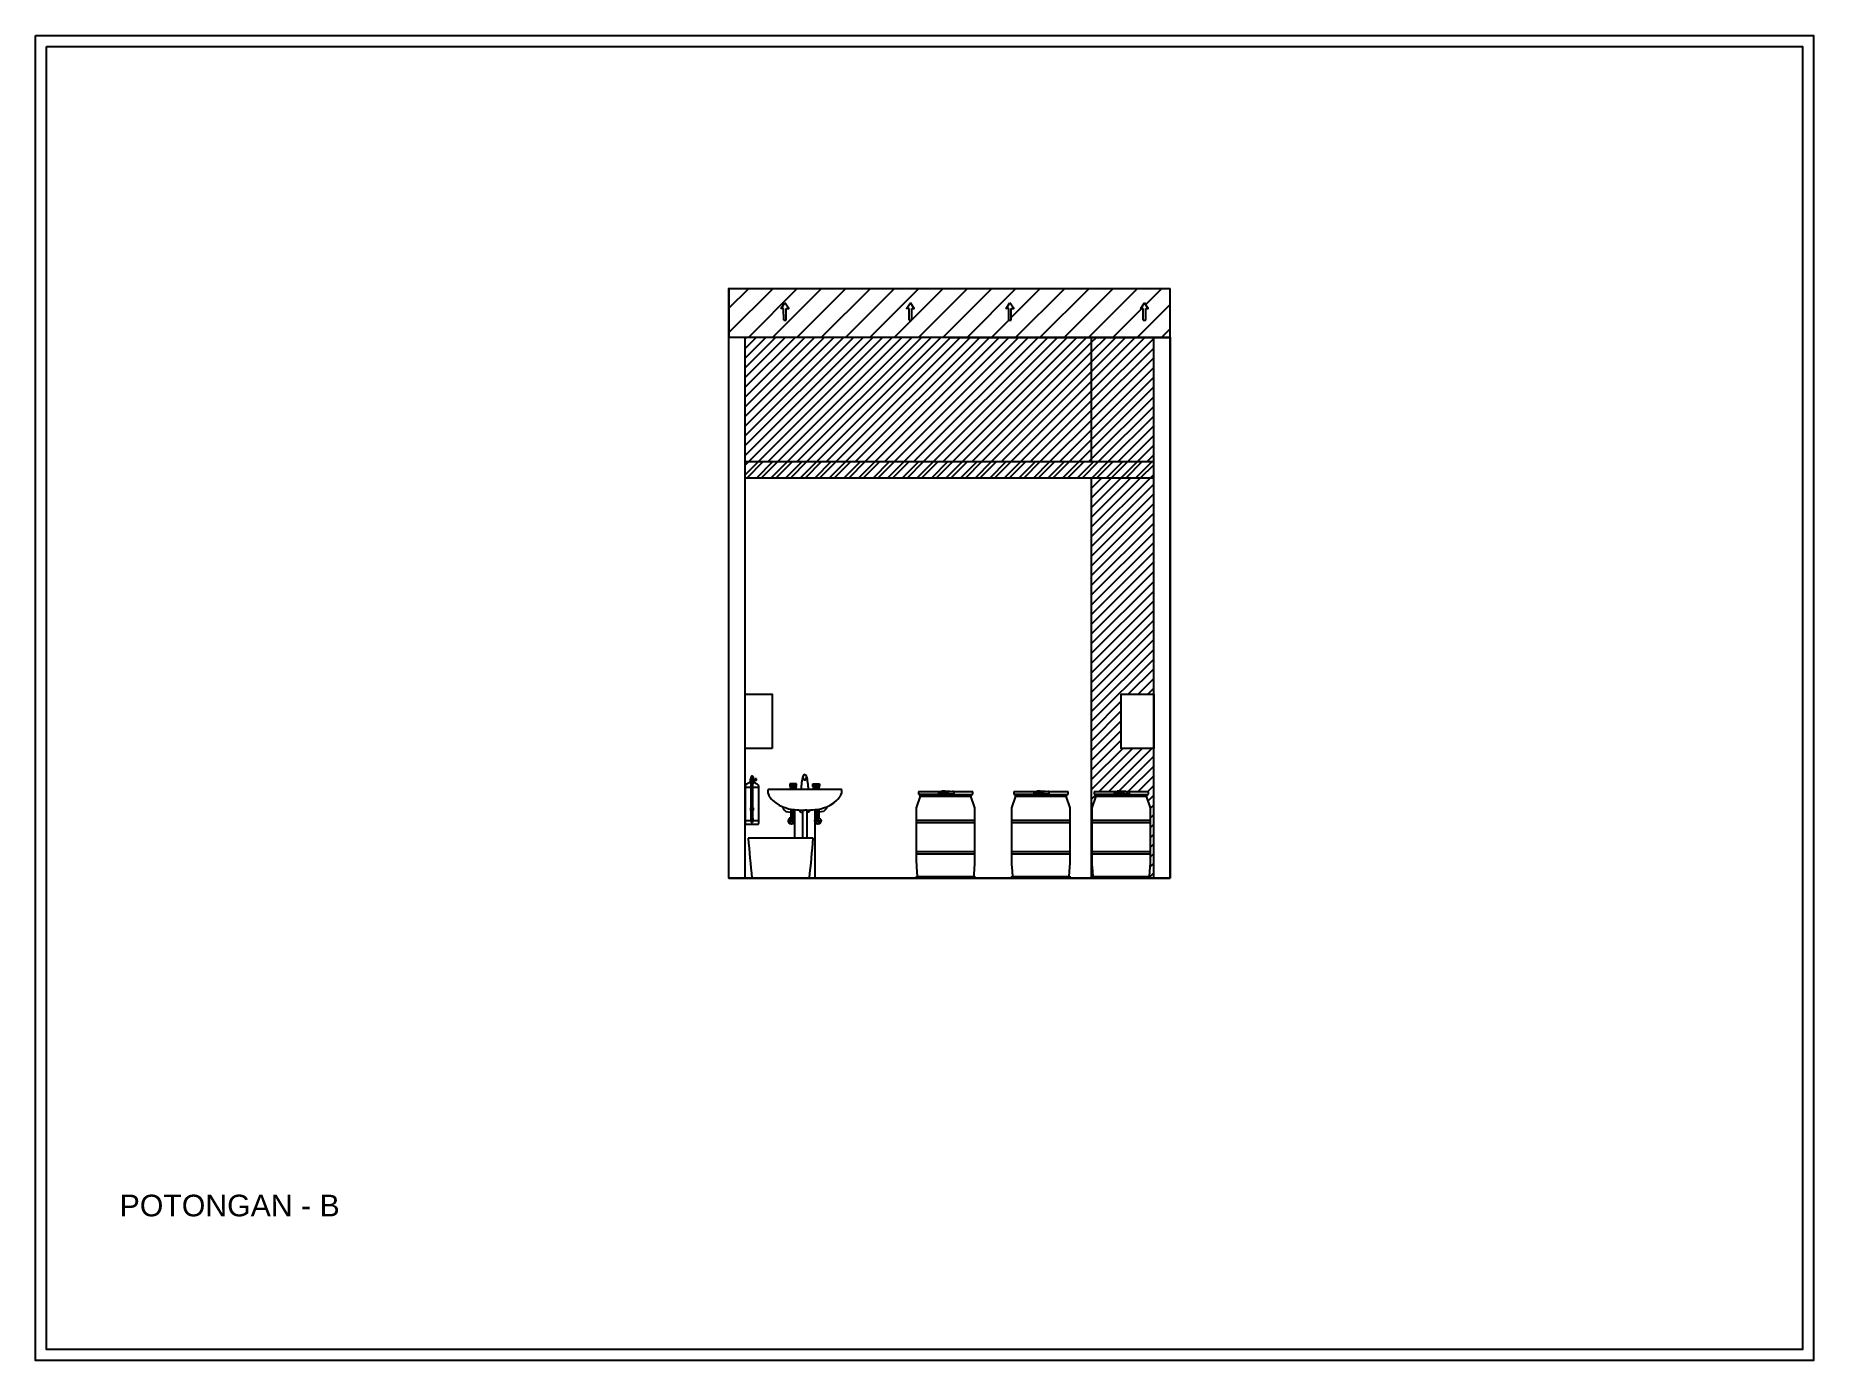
# Model space of a CAD drawing. Header units: millimetres. Extents: x -152054 to 94068, y -14280 to 91468.
# Drawn here: x -57465 to -41039, y 56711 to 68952 of the extents above; entities that cross this region are included whole.
import ezdxf

# ---------------------------------------------------------------- set-up
doc = ezdxf.new("R2010")
doc.units = ezdxf.units.MM
doc.layers.add('Edges', color=7, linetype='Continuous')
doc.styles.get("Standard").update_dxf_attribs({"font": 'arial.ttf'})
pattern_1 = [(45, (10333.21, 35344.997), (-44.90128, 44.90128), [])]

msp = doc.modelspace()

# ---------------------------------------------------------------- texts
at = {"insert": (-56688, 58242.1), "char_height": 200, "attachment_point": 1}
msp.add_mtext_dynamic_manual_height_columns('{\\C3;POTONGAN - B}', width=2647.309, gutter_width=17.5, heights=[0], dxfattribs=at)

# ---------------------------------------------------------------- blocks, each defined once
blk = doc.blocks.new('A$C13BE08D9')
for p, q in [((0.267, 0.872), (0.205, 0.872)), ((0.205, 0.872), (0.205, 0.847)), ((0.205, 0.847), (0.267, 0.847)), ((0.228, 0.833), (0.205, 0.847)), ((0.217, 0.84), (0.205, 0.821)), ((0.208, 0.847), (0.208, 0.872)), ((0.211, 0.847), (0.211, 0.872)), ((0.217, 0.847), (0.217, 0.872)), ((0.225, 0.847), (0.225, 0.872)), ((0.236, 0.833), (0.228, 0.833)), ((0.228, 0.833), (0.228, 0.82)), ((0.23, 0.847), (0.23, 0.872)), ((0.244, 0.833), (0.236, 0.833)), ((0.242, 0.847), (0.242, 0.872)), ((0.267, 0.847), (0.244, 0.833)), ((0.244, 0.833), (0.244, 0.82)), ((0.248, 0.847), (0.248, 0.872)), ((0.256, 0.847), (0.256, 0.872)), ((0.256, 0.84), (0.267, 0.821)), ((0.262, 0.847), (0.262, 0.872)), ((0.265, 0.847), (0.265, 0.872)), ((0.267, 0.847), (0.267, 0.872)), ((0.333, 0.913), (0.352, 0.913)), ((0.335, 0.913), (0.35, 0.913)), ((0.335, 0.908), (0.335, 0.913)), ((0.35, 0.908), (0.335, 0.908)), ((0.35, 0.913), (0.35, 0.908)), ((0.417, 0.872), (0.479, 0.872)), ((0.417, 0.847), (0.417, 0.872)), ((0.479, 0.847), (0.417, 0.847)), ((0.44, 0.833), (0.417, 0.847)), ((0.429, 0.84), (0.417, 0.821)), ((0.42, 0.847), (0.42, 0.872)), ((0.423, 0.847), (0.423, 0.872)), ((0.428, 0.847), (0.428, 0.872)), ((0.437, 0.847), (0.437, 0.872)), ((0.448, 0.833), (0.44, 0.833)), ((0.44, 0.833), (0.44, 0.821)), ((0.442, 0.847), (0.442, 0.872)), ((0.456, 0.833), (0.448, 0.833)), ((0.454, 0.847), (0.454, 0.872)), ((0.479, 0.847), (0.456, 0.833)), ((0.456, 0.833), (0.456, 0.821)), ((0.459, 0.847), (0.459, 0.872)), ((0.468, 0.847), (0.468, 0.872)), ((0.468, 0.84), (0.479, 0.821)), ((0.473, 0.847), (0.473, 0.872)), ((0.476, 0.847), (0.476, 0.872)), ((0.479, 0.872), (0.479, 0.847)), ((0.004, 0.82), (0, 0.817)), ((0, 0.817), (0, 0.805)), ((0, 0.805), (0.001, 0.789)), ((0.001, 0.789), (0.006, 0.775)), ((0.342, 0.82), (0.004, 0.82)), ((0.006, 0.775), (0.013, 0.757)), ((0.013, 0.757), (0.024, 0.745)), ((0.024, 0.745), (0.036, 0.731)), ((0.036, 0.731), (0.048, 0.72)), ((0.048, 0.72), (0.075, 0.697)), ((0.075, 0.697), (0.107, 0.676)), ((0.107, 0.676), (0.139, 0.66)), ((0.139, 0.66), (0.17, 0.65)), ((0.139, 0.66), (0.143, 0.644)), ((0.68, 0.82), (0.342, 0.82)), ((0.515, 0.65), (0.545, 0.66)), ((0.545, 0.66), (0.542, 0.644)), ((0.545, 0.66), (0.578, 0.676)), ((0.578, 0.676), (0.61, 0.697)), ((0.61, 0.697), (0.636, 0.72)), ((0.636, 0.72), (0.648, 0.731)), ((0.648, 0.731), (0.66, 0.745)), ((0.66, 0.745), (0.671, 0.757)), ((0.671, 0.757), (0.678, 0.775)), ((0.678, 0.775), (0.684, 0.789)), ((0.684, 0.817), (0.68, 0.82)), ((0.684, 0.805), (0.684, 0.817)), ((0.684, 0.789), (0.684, 0.805)), ((0.143, 0.644), (0.152, 0.632)), ((0.152, 0.632), (0.169, 0.618)), ((0.169, 0.618), (0.213, 0.61)), ((0.17, 0.65), (0.193, 0.643)), ((0.193, 0.643), (0.213, 0.64)), ((0.211, 0.53), (0.193, 0.521)), ((0.215, 0.522), (0.2, 0.51)), ((0.209, 0.556), (0.209, 0.565)), ((0.209, 0.565), (0.234, 0.565)), ((0.213, 0.64), (0.23, 0.637)), ((0.213, 0.64), (0.213, 0.565)), ((0.218, 0.538), (0.216, 0.556)), ((0.22, 0.53), (0.22, 0.53)), ((0.22, 0.53), (0.22, 0.53)), ((0.225, 0.523), (0.241, 0.512)), ((0.227, 0.535), (0.23, 0.556)), ((0.228, 0.529), (0.248, 0.529)), ((0.23, 0.637), (0.248, 0.635)), ((0.23, 0.637), (0.23, 0.565)), ((0.234, 0.565), (0.234, 0.555)), ((0.248, 0.635), (0.268, 0.632)), ((0.248, 0.635), (0.248, 0.37)), ((0.268, 0.632), (0.287, 0.632)), ((0.287, 0.632), (0.321, 0.63)), ((0.287, 0.632), (0.305, 0.61)), ((0.305, 0.61), (0.321, 0.61)), ((0.321, 0.63), (0.321, 0.37)), ((0.321, 0.63), (0.342, 0.63)), ((0.363, 0.63), (0.342, 0.63)), ((0.363, 0.63), (0.397, 0.632)), ((0.363, 0.63), (0.363, 0.37)), ((0.379, 0.61), (0.363, 0.61)), ((0.397, 0.632), (0.379, 0.61)), ((0.397, 0.632), (0.416, 0.632)), ((0.416, 0.632), (0.436, 0.635)), ((0.436, 0.635), (0.455, 0.637)), ((0.436, 0.635), (0.436, 0)), ((0.456, 0.53), (0.437, 0.531)), ((0.46, 0.523), (0.443, 0.513)), ((0.476, 0.565), (0.451, 0.565)), ((0.451, 0.565), (0.451, 0.555)), ((0.455, 0.637), (0.471, 0.64)), ((0.455, 0.637), (0.455, 0.565)), ((0.457, 0.533), (0.455, 0.556)), ((0.465, 0.53), (0.464, 0.53)), ((0.464, 0.53), (0.464, 0.53)), ((0.466, 0.538), (0.468, 0.558)), ((0.469, 0.522), (0.486, 0.513)), ((0.471, 0.64), (0.492, 0.643)), ((0.471, 0.64), (0.471, 0.565)), ((0.516, 0.618), (0.471, 0.61)), ((0.472, 0.531), (0.492, 0.528)), ((0.476, 0.556), (0.476, 0.565)), ((0.492, 0.643), (0.515, 0.65)), ((0.532, 0.632), (0.516, 0.618)), ((0.542, 0.644), (0.532, 0.632)), ((0.248, 0), (0.436, 0))]:
    blk.add_line(p, q)
for centre, radius in [((0.22, 0.53), 0.0286), ((0.22, 0.529), 0.00862), ((0.464, 0.53), 0.0286), ((0.464, 0.529), 0.00862)]:
    blk.add_circle(centre, radius)
for centre, radius, start, end in [((1.036, 0.779), 0.73, 166.8545, 176.779), ((0.343, 0.941), 0.017, 12.1664, 167.8336), ((0.343, 0.941), 0.017, 167.8336, 190.5869), ((0.48, 0.969), 0.157, 191.26, 200.9757), ((0.205, 0.969), 0.157, 339.0243, 348.74), ((0.343, 0.941), 0.017, 349.4131, 12.1664), ((-0.351, 0.779), 0.73, 3.221, 13.1455)]:
    blk.add_arc(centre, radius, start, end)
blk = doc.blocks.new('Fire Extinguisher_back_dwgmodels.com')
at = {"color": 0}
for p, q in [((-8, 326), (-60, 326)), ((-8, 384), (-16, 384)), ((-16, 384), (-16, 368)), ((-8, 387), (-15, 387)), ((-8, 386), (-15, 386)), ((-15, 386), (-15, 384)), ((-14, 387), (-14, 403)), ((-14, 403), (14, 403)), ((-10, 408), (-11, 408)), ((-10, 408), (-11, 408)), ((-10, 421), (-10, 403)), ((10, 419), (-10, 419)), ((-8, 144), (-8, 395)), ((4, 426), (-4, 426)), ((8, 144), (8, 395)), ((15, 387), (8, 387)), ((15, 386), (8, 386)), ((16, 384), (8, 384)), ((60, 326), (8, 326)), ((10, 421), (10, 403)), ((10, 408), (10, 408)), ((10, 408), (10, 408)), ((10, 408), (10, 408)), ((11, 403), (11, 422)), ((12, 403), (12, 422)), ((14, 387), (14, 403)), ((14, 401), (29, 401)), ((14, 389), (29, 389)), ((15, 386), (15, 384)), ((16, 384), (16, 368)), ((39, 403), (29, 403)), ((29, 387), (29, 403)), ((39, 387), (29, 387)), ((37, 403), (37, 387)), ((39, 387), (39, 403)), ((-9, 30), (-60, 30)), ((-10, 50), (-10, 50)), ((-8, 50), (-8, 124)), ((-7, 124), (-7, 144)), ((-7, 27), (-7, 28)), ((-7, 27), (7, 27)), ((-6, 27), (-6, 16)), ((-6, 18), (6, 18)), ((6, 16), (-6, 16)), ((-4, 124), (-4, 144)), ((4, 124), (4, 144)), ((6, 27), (6, 16)), ((7, 124), (7, 144)), ((7, 27), (7, 28)), ((8, 50), (8, 124)), ((60, 30), (9, 30)), ((10, 50), (10, 50))]:
    blk.add_line(p, q, dxfattribs=at)
for points in [[(-16, 368, 0.097205), (-47, 355, 0.239427), (-60, 336), (-60, 6, 0.414214), (-54, 0), (54, 0, 0.414214), (60, 6), (60, 336, 0.239427), (47, 355, 0.097205), (16, 368)], [(-4, 144), (-10, 144, 0.414214), (-12, 142), (-12, 126, 0.414214), (-10, 124), (-4, 124)], [(7, 28, 0.414214), (10, 31), (10, 50), (-10, 50), (-10, 31, 0.414214), (-7, 28)], [(4, 144), (10, 144, -0.414214), (12, 142), (12, 126, -0.414214), (10, 124), (4, 124)]]:
    blk.add_lwpolyline(points, format="xyb", dxfattribs=at)
blk.add_lwpolyline([(-7, 28), (7, 28)], dxfattribs=at)
for centre, radius, start, end in [((-15, 386), 0.8, 90, 270), ((-11, 408), 0.177, 103.9584, 256.0416), ((-5, 420), 5.26, 84.5072, 167.7613), ((0, 395), 8, 0, 180), ((5, 420), 5.26, 12.2387, 95.4928), ((11, 408), 0.907, 130.2976, 160.7774), ((11, 408), 1.25, 117.9629, 156.6982), ((10, 408), 0.107, 12.2941, 92.9308), ((10, 408), 0.229, 7.2272, 76.9737), ((11, 408), 1.25, 191.8101, 242.0371), ((11, 408), 0.907, 180, 229.7024), ((11, 422), 0.447, 26.5651, 153.4349), ((11, 408), 0.907, 283.6156, 76.3844), ((11, 408), 1.25, 279.8268, 80.1732), ((15, 386), 0.8, 270, 90)]:
    blk.add_arc(centre, radius, start, end, dxfattribs=at)
for start_param, end_param in [(0, 1.047198), (2.094395, 3.141593)]:
    blk.add_ellipse((0, 368), major_axis=(-16, 0), ratio=0.208077, start_param=start_param, end_param=end_param, dxfattribs=at)
blk = doc.blocks.new('plastic water drum ls')
at = {"layer": 'Edges'}
for p, q in [((-11.82, 10.97), (-10.21, 15.71)), ((-10.88, 17.57), (-11.02, 17.49)), ((-11.02, 17.49), (-11.02, 16.47)), ((-11.02, 16.47), (-10.88, 16.39)), ((-10.88, 17.57), (-1.77, 17.57)), ((-10.44, 16.39), (-10.88, 16.39)), ((-10.35, 15.91), (-10.44, 16.39)), ((-1.74, 16.39), (-10.44, 16.39)), ((-10.35, 15.71), (-10.35, 15.91)), ((-10.35, 15.71), (-10.21, 15.71)), ((-10.21, 15.71), (10.21, 15.71)), ((-2.74, 17.33), (-2.74, 17.33)), ((-2.74, 16.62), (-2.74, 17.33)), ((-1.82, 17.33), (-2.74, 17.33)), ((-1.82, 16.62), (-2.74, 16.62)), ((-2.54, 17.02), (-2.55, 16.99)), ((-2.55, 16.99), (-2.55, 16.97)), ((-2.55, 16.97), (-2.55, 16.94)), ((-2.55, 16.94), (-2.54, 16.92)), ((-2.53, 17.04), (-2.54, 17.02)), ((-2.54, 16.92), (-2.53, 16.9)), ((-2.51, 17.05), (-2.53, 17.04)), ((-2.53, 16.9), (-2.51, 16.88)), ((-2.49, 17.06), (-2.51, 17.05)), ((-2.51, 16.88), (-2.49, 16.87)), ((-2.47, 17.07), (-2.49, 17.06)), ((-2.49, 16.87), (-2.47, 16.87)), ((-2.46, 17.07), (-2.47, 17.07)), ((-2.46, 16.87), (-2.47, 16.87)), ((-2.44, 17.06), (-2.46, 17.07)), ((-2.46, 16.87), (-2.44, 16.87)), ((-2.42, 17.05), (-2.44, 17.06)), ((-2.42, 17.05), (-2.44, 17.06)), ((-2.44, 17.06), (-2.44, 17.06)), ((-2.44, 16.87), (-2.42, 16.88)), ((-2.44, 16.87), (-2.42, 16.88)), ((-2.44, 16.87), (-2.44, 16.87)), ((-2.4, 17.04), (-2.42, 17.05)), ((-2.41, 17.04), (-2.42, 17.05)), ((-2.42, 16.88), (-2.41, 16.9)), ((-2.42, 16.88), (-2.4, 16.9)), ((-2.39, 17.02), (-2.41, 17.04)), ((-2.41, 16.9), (-2.39, 16.92)), ((-2.39, 17.02), (-2.4, 17.04)), ((-2.4, 16.9), (-2.39, 16.92)), ((-2.38, 16.99), (-2.39, 17.02)), ((-2.38, 16.99), (-2.39, 17.02)), ((-2.39, 16.92), (-2.38, 16.94)), ((-2.39, 16.92), (-2.38, 16.94)), ((-2.38, 16.97), (-2.38, 16.99)), ((-2.37, 16.97), (-2.38, 16.99)), ((-2.38, 16.94), (-2.38, 16.97)), ((-2.38, 16.94), (-2.37, 16.97)), ((-2.09, 17.02), (-2.1, 16.99)), ((-2.1, 16.99), (-2.1, 16.97)), ((-2.1, 16.97), (-2.1, 16.94)), ((-2.1, 16.94), (-2.09, 16.92)), ((-2.08, 17.04), (-2.09, 17.02)), ((-2.09, 16.92), (-2.08, 16.9)), ((-2.06, 17.05), (-2.08, 17.04)), ((-2.08, 16.9), (-2.06, 16.88)), ((-2.04, 17.06), (-2.06, 17.05)), ((-2.06, 16.88), (-2.04, 16.87)), ((-2.02, 17.07), (-2.04, 17.06)), ((-2.04, 16.87), (-2.02, 16.87)), ((-2.01, 17.07), (-2.02, 17.07)), ((-2.01, 16.87), (-2.02, 16.87)), ((-2, 17.06), (-2.01, 17.07)), ((-2.01, 16.87), (-2, 16.87)), ((-1.97, 17.05), (-2, 17.06)), ((-1.99, 17.06), (-2, 17.06)), ((-2, 16.87), (-1.97, 16.88)), ((-2, 16.87), (-1.99, 16.87)), ((-1.97, 17.05), (-1.99, 17.06)), ((-1.99, 16.87), (-1.97, 16.88)), ((-1.95, 17.04), (-1.97, 17.05)), ((-1.96, 17.04), (-1.97, 17.05)), ((-1.97, 16.88), (-1.95, 16.9)), ((-1.97, 16.88), (-1.96, 16.9)), ((-1.94, 17.02), (-1.96, 17.04)), ((-1.96, 16.9), (-1.94, 16.92)), ((-1.94, 17.02), (-1.95, 17.04)), ((-1.95, 16.9), (-1.94, 16.92)), ((-1.93, 16.99), (-1.94, 17.02)), ((-1.93, 16.99), (-1.94, 17.02)), ((-1.94, 16.92), (-1.93, 16.94)), ((-1.94, 16.92), (-1.93, 16.94)), ((-1.93, 16.97), (-1.93, 16.99)), ((-1.93, 16.97), (-1.93, 16.99)), ((-1.93, 16.94), (-1.93, 16.97)), ((-1.93, 16.94), (-1.93, 16.97)), ((-1.82, 16.62), (-1.82, 17.33)), ((-1.82, 17.33), (-1.78, 17.33)), ((-1.78, 16.62), (-1.82, 16.62)), ((-1.78, 17.54), (-1.77, 17.56)), ((-1.78, 17.33), (-1.78, 17.54)), ((-1.78, 17.33), (-1.65, 17.33)), ((-1.78, 16.51), (-1.78, 16.62)), ((-1.65, 16.62), (-1.78, 16.62)), ((-1.77, 16.48), (-1.78, 16.51)), ((-1.77, 17.58), (-1.76, 17.6)), ((-1.77, 17.57), (-1.77, 17.58)), ((-1.77, 17.56), (-1.77, 17.57)), ((-1.77, 16.45), (-1.77, 16.48)), ((-1.76, 16.43), (-1.77, 16.45)), ((-1.76, 17.6), (-1.75, 17.61)), ((-1.75, 16.4), (-1.76, 16.43)), ((-1.75, 17.61), (-1.74, 17.63)), ((-1.74, 16.39), (-1.75, 16.4)), ((-1.74, 17.63), (-1.73, 17.64)), ((-1.73, 16.38), (-1.74, 16.39)), ((-1.73, 17.64), (-1.71, 17.65)), ((-1.72, 16.36), (-1.73, 16.38)), ((-1.7, 16.35), (-1.72, 16.36)), ((-1.71, 17.65), (-1.7, 17.66)), ((-1.7, 17.66), (-1.68, 17.67)), ((-1.68, 16.33), (-1.7, 16.35)), ((-1.68, 17.67), (-1.67, 17.68)), ((-1.68, 17.53), (-1.66, 17.53)), ((-1.66, 17.53), (-1.68, 17.53)), ((-1.68, 17.53), (-1.68, 17.53)), ((-1.66, 16.32), (-1.68, 16.33)), ((-1.67, 17.68), (-1.66, 17.68)), ((-1.66, 17.68), (-1.64, 17.68)), ((-1.66, 17.53), (-1.65, 17.53)), ((-1.64, 16.31), (-1.66, 16.32)), ((-1.64, 17.54), (-1.65, 17.54)), ((-1.65, 17.54), (-1.65, 17.54)), ((-1.65, 17.54), (-1.65, 17.53)), ((-1.65, 17.53), (-1.65, 17.33)), ((-1.65, 17.53), (-1.65, 17.53)), ((-1.65, 17.53), (-1.65, 17.53)), ((-1.65, 17.53), (-1.65, 17.53)), ((-1.61, 17.33), (-1.65, 17.33)), ((-1.65, 16.62), (-1.65, 16.51)), ((-1.61, 16.62), (-1.65, 16.62)), ((-1.65, 16.51), (-1.65, 16.5)), ((-1.65, 16.5), (-1.65, 16.49)), ((-1.65, 16.49), (-1.65, 16.48)), ((-1.65, 16.48), (-1.64, 16.47)), ((-1.64, 17.68), (-1.63, 17.68)), ((-1.63, 17.55), (-1.64, 17.55)), ((-1.64, 17.55), (-1.64, 17.55)), ((-1.64, 17.55), (-1.64, 17.54)), ((-1.64, 17.55), (-1.64, 17.55)), ((-1.64, 16.47), (-1.64, 16.47)), ((-1.64, 16.47), (-1.63, 16.46)), ((-1.61, 16.31), (-1.64, 16.31)), ((-0.43, 17.68), (-1.63, 17.68)), ((-1.63, 17.55), (-1.63, 17.55)), ((-1.44, 17.55), (-1.63, 17.55)), ((-1.63, 17.55), (-1.63, 17.55)), ((-1.63, 16.46), (-1.62, 16.45)), ((-1.62, 16.45), (-1.62, 16.45)), ((-1.62, 16.45), (-1.61, 16.44)), ((-1.61, 16.62), (-1.61, 17.33)), ((-1.61, 16.44), (-1.6, 16.44)), ((-1.61, 16.31), (-1.61, 16.3)), ((-1.61, 16.3), (-1.58, 16.3)), ((-1.6, 16.44), (-1.59, 16.44)), ((-1.59, 16.44), (-1.59, 16.44)), ((-1.59, 16.44), (-1.44, 16.44)), ((-1.58, 16.3), (-0.47, 16.3)), ((-1.56, 17.53), (-1.57, 17.52)), ((-1.56, 17.52), (-1.57, 17.52)), ((-1.56, 17.52), (-1.57, 17.52)), ((-1.56, 17.52), (-1.57, 17.51)), ((-1.57, 17.52), (-1.57, 17.51)), ((-1.57, 17.52), (-1.57, 17.52)), ((-1.57, 17.51), (-1.57, 17.51)), ((-1.55, 17.51), (-1.57, 17.51)), ((-1.57, 17.51), (-1.57, 17.5)), ((-1.57, 17.51), (-1.57, 17.5)), ((-1.57, 17.5), (-1.57, 17.44)), ((-1.57, 17.5), (-1.57, 17.5)), ((-1.57, 17.5), (-1.57, 17.44)), ((-1.55, 17.5), (-1.57, 17.5)), ((-1.57, 17.44), (-1.57, 17.44)), ((-1.57, 17.44), (-1.55, 17.44)), ((-1.57, 16.56), (-1.57, 16.56)), ((-1.57, 16.56), (-1.57, 16.49)), ((-1.57, 16.56), (-1.57, 16.49)), ((-1.55, 16.56), (-1.57, 16.56)), ((-1.57, 16.49), (-1.57, 16.49)), ((-1.57, 16.49), (-1.57, 16.49)), ((-1.57, 16.49), (-1.57, 16.49)), ((-1.57, 16.49), (-1.57, 16.49)), ((-1.57, 16.48), (-1.57, 16.49)), ((-1.56, 16.48), (-1.57, 16.49)), ((-1.55, 16.49), (-1.57, 16.49)), ((-1.55, 16.49), (-1.57, 16.49)), ((-1.56, 16.48), (-1.57, 16.48)), ((-1.56, 16.48), (-1.57, 16.48)), ((-1.57, 16.48), (-1.57, 16.48)), ((-1.56, 16.47), (-1.57, 16.48)), ((-1.55, 17.53), (-1.56, 17.53)), ((-1.56, 17.53), (-1.56, 17.53)), ((-1.56, 17.53), (-1.56, 17.52)), ((-1.56, 17.53), (-1.56, 17.53)), ((-1.54, 17.53), (-1.56, 17.53)), ((-1.56, 17.52), (-1.56, 17.52)), ((-1.54, 17.52), (-1.56, 17.52)), ((-1.55, 17.52), (-1.56, 17.52)), ((-1.56, 16.48), (-1.56, 16.48)), ((-1.56, 16.47), (-1.56, 16.48)), ((-1.55, 16.48), (-1.56, 16.48)), ((-1.54, 16.48), (-1.56, 16.48)), ((-1.56, 16.47), (-1.56, 16.47)), ((-1.55, 16.47), (-1.56, 16.47)), ((-1.56, 16.47), (-1.56, 16.47)), ((-1.54, 16.47), (-1.56, 16.47)), ((-1.55, 17.53), (-1.55, 17.53)), ((-1.55, 17.53), (-1.54, 17.53)), ((-1.54, 17.52), (-1.55, 17.52)), ((-1.55, 17.52), (-1.55, 17.51)), ((-1.52, 17.52), (-1.55, 17.52)), ((-1.52, 17.51), (-1.55, 17.51)), ((-1.55, 17.51), (-1.55, 17.5)), ((-1.55, 17.5), (-1.55, 17.44)), ((-1.52, 17.5), (-1.55, 17.5)), ((-1.55, 17.44), (-1.52, 17.44)), ((-1.55, 16.56), (-1.55, 16.49)), ((-1.52, 16.56), (-1.55, 16.56)), ((-1.55, 16.49), (-1.52, 16.49)), ((-1.55, 16.49), (-1.55, 16.49)), ((-1.55, 16.49), (-1.55, 16.48)), ((-1.52, 16.49), (-1.55, 16.49)), ((-1.55, 16.48), (-1.54, 16.48)), ((-1.52, 16.48), (-1.55, 16.48)), ((-1.55, 16.47), (-1.55, 16.47)), ((-1.55, 16.47), (-1.55, 16.47)), ((-1.55, 16.47), (-1.54, 16.47)), ((-1.54, 17.53), (-1.54, 17.52)), ((-1.51, 17.53), (-1.54, 17.53)), ((-1.54, 17.53), (-1.53, 17.53)), ((-1.54, 17.53), (-1.54, 17.53)), ((-1.51, 17.52), (-1.54, 17.52)), ((-1.54, 16.48), (-1.54, 16.47)), ((-1.51, 16.48), (-1.54, 16.48)), ((-1.51, 16.47), (-1.54, 16.47)), ((-1.54, 16.47), (-1.53, 16.47)), ((-1.52, 17.53), (-1.53, 17.53)), ((-1.53, 16.47), (-1.51, 16.47)), ((-1.51, 17.53), (-1.52, 17.53)), ((-1.47, 17.52), (-1.52, 17.52)), ((-1.52, 17.52), (-1.51, 17.52)), ((-1.52, 17.51), (-1.52, 17.52)), ((-1.48, 17.51), (-1.52, 17.51)), ((-1.52, 17.51), (-1.52, 17.5)), ((-1.52, 17.5), (-1.48, 17.5)), ((-1.52, 17.5), (-1.52, 17.44)), ((-1.52, 17.44), (-1.48, 17.44)), ((-1.52, 16.56), (-1.52, 16.49)), ((-1.48, 16.56), (-1.52, 16.56)), ((-1.52, 16.49), (-1.52, 16.49)), ((-1.52, 16.49), (-1.48, 16.49)), ((-1.52, 16.48), (-1.52, 16.49)), ((-1.48, 16.49), (-1.52, 16.49)), ((-1.51, 16.48), (-1.52, 16.48)), ((-1.47, 16.48), (-1.52, 16.48)), ((-1.47, 17.53), (-1.51, 17.53)), ((-1.51, 17.52), (-1.51, 17.53)), ((-1.51, 17.53), (-1.5, 17.53)), ((-1.47, 17.52), (-1.51, 17.52)), ((-1.51, 16.47), (-1.51, 16.48)), ((-1.47, 16.48), (-1.51, 16.48)), ((-1.47, 16.47), (-1.51, 16.47)), ((-1.51, 16.47), (-1.5, 16.47)), ((-1.5, 17.53), (-1.49, 17.53)), ((-1.5, 16.47), (-1.47, 16.47)), ((-1.47, 17.53), (-1.49, 17.53)), ((-1.47, 17.52), (-1.48, 17.51)), ((-1.43, 17.51), (-1.48, 17.51)), ((-1.48, 17.51), (-1.48, 17.5)), ((-1.48, 17.5), (-1.48, 17.44)), ((-1.43, 17.5), (-1.48, 17.5)), ((-1.48, 17.44), (-1.45, 17.44)), ((-1.48, 16.56), (-1.48, 16.49)), ((-1.45, 16.56), (-1.48, 16.56)), ((-1.48, 16.49), (-1.48, 16.49)), ((-1.43, 16.49), (-1.48, 16.49)), ((-1.43, 16.49), (-1.48, 16.49)), ((-1.47, 16.48), (-1.48, 16.49)), ((-1.47, 17.53), (-1.47, 17.52)), ((-1.47, 17.53), (-1.46, 17.53)), ((0.87, 17.53), (-1.47, 17.53)), ((-1.47, 17.52), (-1.47, 17.52)), ((-1.43, 17.52), (-1.47, 17.52)), ((0.87, 17.52), (-1.47, 17.52)), ((-1.43, 16.48), (-1.47, 16.48)), ((-1.47, 16.48), (-1.47, 16.48)), ((-1.47, 16.47), (-1.47, 16.48)), ((-1.47, 16.48), (0.87, 16.48)), ((-1.47, 16.47), (-1.46, 16.47)), ((0.87, 16.47), (-1.47, 16.47)), ((-1.46, 17.53), (-1.46, 17.54)), ((-1.46, 17.54), (-1.45, 17.54)), ((-1.2, 17.54), (-1.46, 17.54)), ((-1.42, 17.53), (-1.46, 17.53)), ((-1.46, 17.53), (-1.46, 17.53)), ((-1.46, 16.47), (-1.46, 16.46)), ((-1.46, 16.47), (-1.46, 16.47)), ((-1.46, 16.47), (-1.45, 16.47)), ((-1.46, 16.46), (-1.45, 16.46)), ((-1.2, 16.46), (-1.46, 16.46)), ((-1.45, 17.54), (-1.44, 17.54)), ((-1.45, 17.44), (-1.45, 16.56)), ((-1.45, 17.44), (-1.43, 17.44)), ((-1.43, 16.56), (-1.45, 16.56)), ((-1.45, 16.47), (-1.44, 16.47)), ((-1.45, 16.46), (-1.44, 16.44)), ((-1.45, 16.46), (-1.45, 16.46)), ((-1.45, 16.46), (-1.44, 16.45)), ((-1.44, 17.55), (-1.44, 17.55)), ((-1.44, 17.54), (-1.44, 17.55)), ((-1.44, 17.55), (-1.43, 17.55)), ((-1.42, 17.55), (-1.44, 17.55)), ((-1.42, 16.47), (-1.44, 16.47)), ((-1.44, 16.45), (-1.43, 16.45)), ((-1.44, 16.44), (-0.48, 16.44)), ((-1.43, 17.55), (-1.42, 17.55)), ((-1.43, 17.52), (-1.43, 17.51)), ((-1.43, 17.52), (0.87, 17.52)), ((-1.43, 17.51), (-1.43, 17.5)), ((-1.43, 17.51), (0.87, 17.51)), ((-1.43, 17.5), (-1.43, 17.44)), ((-1.43, 17.5), (0.87, 17.5)), ((-1.43, 17.44), (-1.43, 16.56)), ((-1.43, 16.56), (-1.43, 16.49)), ((-1.43, 16.49), (-1.43, 16.49)), ((-1.43, 16.49), (-1.43, 16.48)), ((-1.43, 16.49), (0.87, 16.49)), ((0.87, 16.49), (-1.43, 16.49)), ((-1.43, 16.48), (0.87, 16.48)), ((-1.43, 16.45), (-1.42, 16.45)), ((-1.42, 17.55), (-1.41, 17.55)), ((-1.42, 17.53), (-1.42, 17.53)), ((-1.2, 17.53), (-1.42, 17.53)), ((-1.42, 16.47), (-1.41, 16.47)), ((-1.42, 16.47), (-1.42, 16.47)), ((-1.42, 16.45), (-1.41, 16.45)), ((-1.41, 17.55), (-1.4, 17.55)), ((-1.41, 16.47), (-1.4, 16.47)), ((-1.41, 16.45), (-1.4, 16.44)), ((-1.4, 17.55), (-1.39, 17.55)), ((-1.4, 16.47), (-1.33, 16.47)), ((-1.4, 16.44), (-1.39, 16.44)), ((-1.39, 17.55), (-1.37, 17.56)), ((-1.39, 16.44), (-1.37, 16.44)), ((-1.37, 17.56), (-1.36, 17.56)), ((-1.37, 16.44), (-1.36, 16.44)), ((-1.36, 17.56), (-1.35, 17.56)), ((-1.36, 16.44), (-1.35, 16.44)), ((-1.35, 17.56), (-1.34, 17.56)), ((-1.35, 16.44), (-1.34, 16.44)), ((-1.33, 17.56), (-1.34, 17.56)), ((-1.33, 16.44), (-1.34, 16.44)), ((-1.33, 17.56), (-1.32, 17.56)), ((-1.33, 17.56), (-1.33, 17.56)), ((-1.33, 16.47), (-1.33, 16.47)), ((-1.33, 16.47), (-1.3, 16.47)), ((-1.33, 16.44), (-1.32, 16.44)), ((-1.33, 16.44), (-1.33, 16.44)), ((-1.32, 17.56), (-1.32, 17.56)), ((-1.32, 17.56), (-1.32, 17.56)), ((-1.32, 17.56), (-1.31, 17.56)), ((-1.32, 17.56), (-1.32, 17.56)), ((-1.32, 16.44), (-1.32, 16.44)), ((-1.32, 16.44), (-1.32, 16.44)), ((-1.32, 16.44), (-1.31, 16.44)), ((-1.32, 16.44), (-1.32, 16.44)), ((-1.31, 17.56), (-1.3, 17.56)), ((-1.31, 16.44), (-1.3, 16.44)), ((-1.3, 17.56), (-1.28, 17.56)), ((-1.3, 16.47), (-1.26, 16.47)), ((-1.3, 16.44), (-1.28, 16.44)), ((-1.28, 17.56), (-1.27, 17.55)), ((-1.28, 16.44), (-1.27, 16.44)), ((-1.27, 17.55), (-1.26, 17.55)), ((-1.27, 16.44), (-1.26, 16.44)), ((-1.26, 17.55), (-1.25, 17.55)), ((-1.25, 16.47), (-1.26, 16.47)), ((-1.26, 16.44), (-1.25, 16.45)), ((-1.24, 17.55), (-1.25, 17.55)), ((-1.25, 16.47), (-1.21, 16.47)), ((-1.25, 16.45), (-1.24, 16.45)), ((-1.24, 17.55), (-1.23, 17.55)), ((-0.44, 17.55), (-1.24, 17.55)), ((-1.24, 16.45), (-1.23, 16.45)), ((-1.23, 17.55), (-1.22, 17.54)), ((-1.23, 16.45), (-1.22, 16.45)), ((-1.22, 17.54), (-1.21, 17.54)), ((-1.22, 16.45), (-1.21, 16.46)), ((-1.21, 17.54), (-1.2, 17.54)), ((-1.21, 16.47), (-1.21, 16.47)), ((-1.21, 16.47), (-1.2, 16.47)), ((-1.21, 16.46), (-1.2, 16.46)), ((-1.2, 17.53), (-1.2, 17.54)), ((-1.15, 17.53), (-1.2, 17.53)), ((-1.2, 16.47), (-1.2, 16.46)), ((-1.2, 16.47), (-1.15, 16.47)), ((-1.14, 17.53), (-1.15, 17.53)), ((-1.14, 16.47), (-1.15, 16.47)), ((-1.14, 17.53), (-0.86, 17.53)), ((-1.14, 16.47), (-1.03, 16.47)), ((-0.86, 16.47), (-1.03, 16.47)), ((-0.86, 17.53), (-0.86, 17.53)), ((-0.58, 17.53), (-0.86, 17.53)), ((-0.86, 17.53), (-0.47, 17.53)), ((-0.86, 16.47), (-0.76, 16.47)), ((-0.86, 16.47), (-0.86, 16.47)), ((-0.58, 16.47), (-0.76, 16.47)), ((-0.76, 16.47), (-0.49, 16.47)), ((-0.47, 17.53), (-0.58, 17.53)), ((-0.49, 16.47), (-0.58, 16.47)), ((-0.49, 16.47), (-0.43, 16.47)), ((-0.48, 16.44), (-0.47, 16.44)), ((-0.47, 17.53), (-0.42, 17.53)), ((-0.47, 16.44), (-0.46, 16.44)), ((-0.47, 16.3), (-0.45, 16.3)), ((-0.46, 16.44), (-0.45, 16.44)), ((-0.45, 16.44), (-0.45, 16.45)), ((-0.45, 16.45), (-0.44, 16.45)), ((-0.45, 16.3), (-0.42, 16.31)), ((-0.43, 17.55), (-0.44, 17.55)), ((-0.44, 16.45), (-0.43, 16.46)), ((-0.4, 17.68), (-0.43, 17.68)), ((-0.42, 17.54), (-0.43, 17.55)), ((-0.43, 17.55), (-0.43, 17.55)), ((-0.43, 17.55), (-0.43, 17.55)), ((-0.43, 16.46), (-0.43, 16.47)), ((-0.43, 16.47), (-0.43, 16.47)), ((-0.43, 16.47), (-0.3, 16.47)), ((-0.42, 17.53), (-0.42, 17.54)), ((-0.42, 17.54), (-0.42, 17.54)), ((-0.42, 17.54), (-0.42, 17.54)), ((-0.42, 17.53), (-0.42, 17.53)), ((-0.42, 17.53), (-0.42, 17.53)), ((-0.42, 17.53), (-0.42, 17.53)), ((-0.42, 17.53), (-0.29, 17.53)), ((-0.42, 16.31), (-0.4, 16.32)), ((-0.38, 17.67), (-0.4, 17.68)), ((-0.4, 16.32), (-0.38, 16.33)), ((-0.36, 17.66), (-0.38, 17.67)), ((-0.38, 16.33), (-0.36, 16.35)), ((-0.35, 17.65), (-0.36, 17.66)), ((-0.36, 16.35), (-0.34, 16.36)), ((-0.33, 17.64), (-0.35, 17.65)), ((-0.34, 16.36), (-0.33, 16.38)), ((-0.32, 17.62), (-0.33, 17.64)), ((-0.33, 16.38), (-0.32, 16.39)), ((-0.31, 17.6), (-0.32, 17.62)), ((-0.32, 16.41), (-0.3, 16.43)), ((-0.32, 16.39), (-0.32, 16.41)), ((-0.32, 16.39), (10.44, 16.39)), ((-0.3, 17.58), (-0.31, 17.6)), ((-0.3, 17.57), (-0.3, 17.58)), ((-0.3, 17.56), (-0.3, 17.57)), ((-0.3, 17.57), (10.88, 17.57)), ((-0.29, 17.53), (-0.3, 17.56)), ((-0.3, 16.46), (-0.3, 16.47)), ((-0.3, 16.47), (0.33, 16.47)), ((-0.3, 16.43), (-0.3, 16.46)), ((0.29, 17.53), (-0.29, 17.53)), ((0.58, 17.53), (0.29, 17.53)), ((0.86, 17.53), (0.29, 17.53)), ((0.58, 16.47), (0.33, 16.47)), ((0.33, 16.47), (0.58, 16.47)), ((0.86, 17.53), (0.58, 17.53)), ((0.58, 16.47), (0.58, 16.47)), ((0.86, 16.47), (0.58, 16.47)), ((0.86, 17.53), (0.87, 17.53)), ((0.86, 17.53), (0.87, 17.53)), ((0.86, 16.47), (0.87, 16.47)), ((0.86, 16.47), (0.87, 16.47)), ((0.87, 17.53), (0.87, 17.53)), ((0.87, 17.53), (0.87, 17.52)), ((0.87, 17.53), (0.87, 17.53)), ((0.87, 17.53), (0.87, 17.53)), ((1.36, 17.53), (0.87, 17.53)), ((0.87, 17.53), (3.22, 17.53)), ((0.87, 17.52), (0.87, 17.52)), ((0.87, 17.52), (0.87, 17.51)), ((0.87, 17.52), (3.22, 17.52)), ((0.87, 17.52), (3.23, 17.52)), ((0.87, 17.51), (0.87, 17.51)), ((0.87, 17.51), (0.87, 17.5)), ((0.87, 17.51), (3.23, 17.51)), ((0.87, 17.5), (0.87, 16.49)), ((3.23, 17.5), (0.87, 17.5)), ((0.87, 16.49), (0.87, 16.49)), ((0.87, 16.48), (0.87, 16.49)), ((3.23, 16.49), (0.87, 16.49)), ((3.23, 16.49), (0.87, 16.49)), ((0.87, 16.48), (0.87, 16.48)), ((0.87, 16.47), (0.87, 16.48)), ((0.87, 16.48), (0.87, 16.48)), ((3.22, 16.48), (0.87, 16.48)), ((3.23, 16.48), (0.87, 16.48)), ((0.87, 16.47), (0.87, 16.47)), ((0.87, 16.47), (0.87, 16.47)), ((0.87, 16.47), (0.87, 16.47)), ((0.87, 16.47), (0.87, 16.47)), ((0.87, 16.47), (1.36, 16.47)), ((3.22, 16.47), (0.87, 16.47)), ((1.36, 17.53), (1.37, 17.53)), ((1.36, 16.47), (1.37, 16.47)), ((1.86, 17.53), (1.37, 17.53)), ((1.82, 16.47), (1.37, 16.47)), ((1.82, 16.47), (1.86, 16.47)), ((1.86, 17.53), (1.86, 17.53)), ((1.86, 17.53), (2.33, 17.53)), ((2.3, 16.47), (1.86, 16.47)), ((1.86, 16.47), (1.86, 16.47)), ((2.3, 16.47), (2.33, 16.47)), ((2.33, 17.53), (2.34, 17.53)), ((2.33, 16.47), (2.34, 16.47)), ((2.34, 17.53), (2.8, 17.53)), ((2.34, 16.47), (2.8, 16.47)), ((2.84, 17.53), (2.8, 17.53)), ((2.8, 17.53), (2.8, 17.53)), ((2.8, 16.47), (2.8, 16.47)), ((2.81, 16.47), (2.8, 16.47)), ((2.81, 16.47), (2.83, 16.47)), ((2.83, 16.47), (2.84, 16.47)), ((2.87, 17.53), (2.84, 17.53)), ((2.87, 16.47), (2.84, 16.47)), ((2.91, 17.53), (2.87, 17.53)), ((2.87, 17.53), (2.87, 17.53)), ((2.91, 16.47), (2.87, 16.47)), ((2.94, 17.53), (2.91, 17.53)), ((2.94, 16.47), (2.91, 16.47)), ((2.91, 16.47), (2.91, 16.47)), ((2.95, 17.53), (2.94, 17.53)), ((2.95, 16.47), (2.94, 16.47)), ((2.95, 17.53), (2.98, 17.53)), ((2.97, 16.47), (2.95, 16.47)), ((2.97, 16.47), (2.98, 16.47)), ((3.01, 17.53), (2.98, 17.53)), ((2.98, 17.53), (2.98, 17.53)), ((2.98, 16.47), (3.01, 16.47)), ((3.04, 17.53), (3.01, 17.53)), ((3.01, 16.47), (3.01, 16.47)), ((3.01, 16.47), (3.04, 16.47)), ((3.01, 16.47), (3.01, 16.47)), ((3.05, 17.53), (3.04, 17.53)), ((3.05, 16.47), (3.04, 16.47)), ((3.05, 17.53), (3.08, 17.53)), ((3.07, 16.47), (3.05, 16.47)), ((3.08, 16.47), (3.07, 16.47)), ((3.12, 17.53), (3.08, 17.53)), ((3.08, 17.53), (3.08, 17.53)), ((3.11, 16.47), (3.08, 16.47)), ((3.12, 16.47), (3.11, 16.47)), ((3.15, 17.53), (3.12, 17.53)), ((3.12, 16.47), (3.13, 16.47)), ((3.13, 16.47), (3.15, 16.47)), ((3.19, 17.53), (3.15, 17.53)), ((3.15, 17.53), (3.15, 17.53)), ((3.16, 16.47), (3.15, 16.47)), ((3.15, 16.47), (3.15, 16.47)), ((3.16, 16.47), (3.18, 16.47)), ((3.18, 16.47), (3.19, 16.47)), ((3.19, 17.53), (3.2, 17.53)), ((3.19, 16.47), (3.19, 16.47)), ((3.21, 16.47), (3.19, 16.47)), ((3.2, 17.53), (3.21, 17.53)), ((3.21, 17.53), (3.21, 17.53)), ((3.21, 17.53), (3.22, 17.53)), ((3.21, 16.47), (3.21, 16.47)), ((3.21, 16.47), (3.22, 16.47)), ((3.22, 17.53), (3.22, 17.52)), ((3.22, 17.53), (3.23, 17.52)), ((3.22, 17.53), (3.22, 17.53)), ((3.22, 17.53), (3.22, 17.53)), ((3.22, 17.52), (3.23, 17.52)), ((3.22, 17.52), (3.23, 17.52)), ((3.22, 16.48), (3.23, 16.48)), ((3.22, 16.48), (3.23, 16.48)), ((3.22, 16.47), (3.22, 16.48)), ((3.22, 16.47), (3.23, 16.48)), ((3.22, 16.47), (3.22, 16.47)), ((3.22, 16.47), (3.22, 16.47)), ((3.23, 17.52), (3.24, 17.52)), ((3.23, 17.52), (3.23, 17.51)), ((3.23, 17.52), (3.23, 17.52)), ((3.23, 17.52), (3.24, 17.52)), ((3.23, 17.51), (3.23, 17.5)), ((3.23, 17.51), (3.24, 17.51)), ((3.23, 17.5), (3.24, 17.5)), ((3.23, 17.5), (3.23, 16.49)), ((3.23, 16.49), (3.24, 16.49)), ((3.23, 16.49), (3.23, 16.49)), ((3.23, 16.48), (3.23, 16.49)), ((3.23, 16.49), (3.24, 16.49)), ((3.23, 16.48), (3.24, 16.48)), ((3.23, 16.48), (3.23, 16.48)), ((3.23, 16.48), (3.24, 16.48)), ((3.24, 17.52), (3.24, 17.52)), ((3.24, 17.52), (3.24, 17.51)), ((3.24, 17.51), (3.24, 17.5)), ((3.24, 17.51), (3.24, 17.5)), ((3.24, 17.51), (3.24, 17.51)), ((3.24, 17.5), (3.24, 17.5)), ((3.24, 17.5), (3.24, 16.49)), ((3.24, 17.5), (3.24, 16.49)), ((3.24, 16.49), (3.24, 16.49)), ((3.24, 16.49), (3.24, 16.49)), ((3.24, 16.49), (3.24, 16.49)), ((3.24, 16.49), (3.24, 16.49)), ((3.24, 16.48), (3.24, 16.49)), ((3.24, 16.48), (3.24, 16.48)), ((10.21, 15.71), (10.35, 15.71)), ((11.82, 10.97), (10.21, 15.71)), ((10.35, 15.91), (10.44, 16.39)), ((10.35, 15.71), (10.35, 15.91)), ((10.44, 16.39), (10.88, 16.39)), ((11.02, 17.49), (10.88, 17.57)), ((10.88, 16.39), (11.02, 16.47)), ((11.02, 16.47), (11.02, 17.49)), ((-11.82, 5.94), (-11.82, 10.97)), ((11.82, 5.94), (11.82, 10.97)), ((-11.87, 5.02), (-11.87, 5.94)), ((-11.82, 5.94), (-11.87, 5.94)), ((-11.87, 5.02), (-11.82, 5.02)), ((-11.82, 5.94), (11.82, 5.94)), ((-11.82, -6.85), (-11.82, 5.02)), ((-11.82, 5.02), (11.82, 5.02)), ((11.87, 5.94), (11.82, 5.94)), ((11.82, 5.02), (11.87, 5.02)), ((11.82, -6.85), (11.82, 5.02)), ((11.87, 5.02), (11.87, 5.94)), ((-11.87, -7.77), (-11.87, -6.85)), ((-11.82, -6.85), (-11.87, -6.85)), ((-11.82, -6.85), (11.82, -6.85)), ((11.87, -6.85), (11.82, -6.85)), ((11.87, -7.77), (11.87, -6.85)), ((-11.87, -7.77), (-11.82, -7.77)), ((-11.82, -11.35), (-11.82, -7.77)), ((-11.82, -7.77), (11.82, -7.77)), ((-11.81, -11.9), (-11.82, -11.35)), ((-11.78, -12.44), (-11.81, -11.9)), ((-11.74, -12.98), (-11.78, -12.44)), ((-11.48, -16.92), (-11.74, -12.98)), ((11.48, -16.92), (11.74, -12.98)), ((11.74, -12.98), (11.78, -12.44)), ((11.78, -12.44), (11.81, -11.9)), ((11.81, -11.9), (11.82, -11.35)), ((11.82, -7.77), (11.87, -7.77)), ((11.82, -11.35), (11.82, -7.77)), ((-12.08, -17.68), (-12.08, -17.28)), ((-11.88, -17.28), (-12.08, -17.28)), ((12.08, -17.68), (-12.08, -17.68)), ((-11.88, -17.28), (-11.78, -16.92)), ((-11.88, -17.28), (11.88, -17.28)), ((-11.48, -16.92), (-11.78, -16.92)), ((-11.48, -16.92), (11.48, -16.92)), ((11.78, -16.92), (11.48, -16.92)), ((11.88, -17.28), (11.78, -16.92)), ((12.08, -17.28), (11.88, -17.28)), ((12.08, -17.68), (12.08, -17.28))]:
    blk.add_line(p, q, dxfattribs=at)

# ---------------------------------------------------------------- hatches: boundary and pattern name
h = msp.add_hatch()
h.set_pattern_fill('ANSI31', color=3, scale=50)
h.set_pattern_definition([(45, (13494, 35345), (-112.2532, 112.2532), [])])
h.paths.add_polyline_path([(-46983.2, 66608.8), (-51058.2, 66615.7), (-51058.2, 66165.7), (-46983.2, 66165.7)])
h.paths.add_polyline_path([(-48497.2, 66431.5), (-48462.4, 66482.6), (-48427.5, 66431.6), (-48450.7, 66431.5), (-48450.6, 66321.4), (-48473.8, 66321.4), (-48474, 66431.5)], flags=16)
h.paths.add_polyline_path([(-49347, 66431.6), (-49370.2, 66431.5), (-49370.1, 66321.4), (-49393.3, 66321.4), (-49393.5, 66431.5), (-49416.7, 66431.5), (-49381.9, 66482.6)], flags=16)
h.paths.add_polyline_path([(-47254.5, 66431.5), (-47219.7, 66482.6), (-47184.8, 66431.6), (-47208, 66431.5), (-47207.9, 66321.4), (-47231.1, 66321.4), (-47231.3, 66431.5)], flags=16)
h.paths.add_polyline_path([(-50506.5, 66431.6), (-50529.7, 66431.5), (-50529.6, 66321.4), (-50552.8, 66321.4), (-50553, 66431.5), (-50576.2, 66431.5), (-50541.4, 66482.6)], flags=16)
at = {"true_color": 0x939598, "transparency": 33554483}
h = msp.add_hatch(dxfattribs=at)
h.set_pattern_fill('ANSI31', color=252, scale=20)
h.set_pattern_definition(pattern_1)
h.paths.add_polyline_path([(-47708.2, 66165.7), (-50908.2, 66165.7), (-50908.2, 65015.7), (-47708.2, 65015.7)])
h = msp.add_hatch(dxfattribs=at)
h.set_pattern_fill('ANSI31', color=252, scale=20)
h.set_pattern_definition(pattern_1)
h.paths.add_polyline_path([(-47182.8, 61940.6), (-47196.1, 61940.6), (-47198.1, 61929.7), (-47198.1, 61925.2), (-47201.2, 61925.2), (-47164.6, 61817.4), (-47164.6, 61703), (-47163.5, 61703), (-47163.5, 61681.9), (-47164.6, 61412.1), (-47163.5, 61412.1), (-47163.5, 61391.1), (-47164.6, 61309.7), (-47164.9, 61291.2), (-47166.5, 61272.7), (-47172.3, 61183), (-47165.6, 61183), (-47163.3, 61174.9), (-47703.6, 61174.9), (-47701.3, 61183), (-47694.5, 61183), (-47700.4, 61272.7), (-47702, 61291.2), (-47702.3, 61309.7), (-47702.3, 61391.1), (-47703.4, 61391.1), (-47703.4, 61412.1), (-47702.3, 61681.9), (-47703.4, 61681.9), (-47703.4, 61703), (-47702.3, 61703), (-47702.3, 61817.4), (-47665.7, 61925.2), (-47668.7, 61925.2), (-47668.7, 61929.7), (-47670.8, 61940.6), (-47684, 61940.6), (-47684, 61967.4), (-47478.5, 61967.4), (-47465.9, 61971.8), (-47465.9, 61970.1), (-47443.2, 61970.1), (-47182.8, 61967.4)], flags=16)
h.paths.add_polyline_path([(-47369.8, 61966.5), (-47369.7, 61966.5), (-47368.9, 61966.5), (-47368.1, 61966.5)], flags=16)
h.paths.add_polyline_path([(-47426.8, 61966.5), (-47413.8, 61966.5), (-47402.4, 61966.5), (-47396.9, 61966.5), (-47391.3, 61966.5), (-47380.4, 61966.5), (-47375.3, 61966.5), (-47367.3, 61966.5), (-47359.7, 61966.7), (-47359.7, 61940.6), (-47440.8, 61940.6), (-47442, 61938.7), (-47474.9, 61938.7), (-47474.9, 61940.6), (-47495.8, 61940.6), (-47495.8, 61962.1), (-47474.9, 61962.1), (-47473.8, 61962.9), (-47473.8, 61967), (-47473.8, 61967), (-47473.7, 61967.3), (-47473.7, 61967.4), (-47473.6, 61967.7), (-47471, 61973.7), (-47471, 61970), (-47470.7, 61970), (-47466.4, 61970.6), (-47466.4, 61967), (-47465.7, 61967), (-47465.5, 61967.1), (-47465.2, 61967.1), (-47464.9, 61967.1), (-47464.7, 61967.1), (-47464.4, 61967.2), (-47464.2, 61967.2), (-47463.9, 61967.2), (-47463.4, 61967.2), (-47463.2, 61967.2), (-47458.7, 61967), (-47440.1, 61967), (-47440.1, 61966.5)], flags=16)
h.paths.add_polyline_path([(-47360.1, 61966.4), (-47360.4, 61966.5), (-47360.4, 61966.5), (-47374.7, 61966.4)], flags=0)
h.paths.add_polyline_path([(-47360, 61966.3), (-47360.2, 61966.5), (-47360.3, 61966.5), (-47392.4, 61966.3)], flags=0)
h.paths.add_polyline_path([(-47473.8, 61946), (-47473.8, 61944.5), (-47471, 61944.5), (-47471, 61946)], flags=0)
h.paths.add_polyline_path([(-47465.9, 61966), (-47465.9, 61964.6), (-47466.4, 61964.6), (-47473.8, 61962.1), (-47471, 61962.1), (-47462.4, 61966)], flags=0)
h.paths.add_polyline_path([(-47465.9, 61966.1), (-47466, 61962.9), (-47460.4, 61966), (-47467, 61966), (-47467, 61964.6), (-47466.4, 61964.6), (-47423, 61966.1)], flags=0)
h.paths.add_polyline_path([(-47444.1, 61966.5), (-47448.4, 61966.5), (-47460.6, 61966.5), (-47460.6, 61964.6), (-47468.7, 61964.6), (-47469.1, 61964.6), (-47469.2, 61964.6), (-47469.2, 61968.3), (-47458.9, 61966.6), (-47453.1, 61966.5)], flags=0)
h.paths.add_polyline_path([(-47413.6, 61943), (-47359.9, 61943), (-47359.9, 61966), (-47359.9, 61966.1), (-47360.1, 61966.5), (-47360, 61966.4), (-47359.7, 61966.4), (-47359.7, 61966.1), (-47359.7, 61966.1), (-47359.7, 61966), (-47359.7, 61966), (-47359.7, 61943), (-47359.7, 61943), (-47359.9, 61942), (-47359.9, 61942.4), (-47369.8, 61942.4), (-47380.3, 61942.5), (-47380.4, 61942.4), (-47391.2, 61942.5), (-47391.3, 61942.4), (-47402.4, 61942.5), (-47402.4, 61942.4), (-47413.6, 61942.4), (-47426, 61942.4), (-47440.2, 61942.4), (-47440.3, 61941.7), (-47440.3, 61941.7), (-47440.4, 61941.6), (-47440.6, 61941), (-47440.9, 61940.5), (-47441.2, 61940.1), (-47441.6, 61939.6), (-47442.1, 61939.3), (-47442.6, 61939), (-47443.1, 61938.8), (-47449.5, 61937.3), (-47443.9, 61941.7), (-47466.3, 61941.7), (-47473.5, 61941.7), (-47474.4, 61944.5), (-47465.9, 61944.5), (-47465.9, 61943), (-47413.6, 61943), (-47413.6, 61966), (-47413.6, 61966.1), (-47413.6, 61966.2), (-47413.7, 61966.3), (-47413.7, 61966.4), (-47413.7, 61966.5), (-47413.7, 61966.5), (-47420.2, 61966.5), (-47413.6, 61966.5)], flags=0)
h.paths.add_polyline_path([(-47361, 61966.5), (-47366.5, 61966.5), (-47365.8, 61966.5), (-47365.7, 61966.5), (-47364.9, 61966.5), (-47364.2, 61966.5), (-47364.1, 61966.5), (-47363.4, 61966.5), (-47363.3, 61966.5), (-47362.5, 61966.5), (-47361.9, 61966.5), (-47361.8, 61966.5), (-47360.4, 61966.5), (-47360.5, 61966.5), (-47360.6, 61966.5)], flags=0)
h.paths.add_polyline_path([(-47488.4, 61955.7), (-47482.4, 61950.4), (-47497, 61952.6), (-47484.9, 61958.4), (-47481, 61952.6), (-47481.7, 61954.5), (-47488.8, 61955.9)], flags=0)
h.paths.add_polyline_path([(-47472.2, 61957.1), (-47478.2, 61951.8), (-47484, 61949.1), (-47487.6, 61954.5), (-47486.9, 61952.6), (-47486.8, 61952.6), (-47479.8, 61955.9)], flags=0)
h.paths.add_polyline_path([(-47368.9, 61942.5), (-47369, 61942.4), (-47368.1, 61942.4)], flags=0)
h.paths.add_polyline_path([(-47413.8, 61942.5), (-47413.7, 61942.4), (-47413.7, 61942.5), (-47413.7, 61942.5)], flags=0)
h.paths.add_polyline_path([(-47466.9, 61942.6), (-47466.8, 61942.5), (-47460.8, 61942.6)], flags=0)
h.paths.add_polyline_path([(-47467, 61944.5), (-47467, 61943), (-47465.9, 61943), (-47465.8, 61942), (-47465.7, 61942), (-47465.5, 61941.9), (-47465.2, 61941.9), (-47464.9, 61941.9), (-47464.7, 61941.8), (-47464.4, 61941.8), (-47464.2, 61941.8), (-47463.9, 61941.8), (-47463.8, 61941.8), (-47463.1, 61941.8), (-47462.9, 61941.8), (-47462.6, 61941.8), (-47462.4, 61941.9), (-47462.1, 61941.9), (-47461.9, 61941.9), (-47461.6, 61942), (-47461.4, 61942), (-47461.1, 61942.1), (-47460.9, 61942.1), (-47460.6, 61942.2), (-47460.6, 61942.4), (-47461.2, 61942.6), (-47468.6, 61942.6), (-47468.4, 61942.5), (-47468.4, 61942.5), (-47466.4, 61942.1), (-47466.4, 61942.1), (-47470.4, 61942.1), (-47470.4, 61942), (-47467.9, 61940.2), (-47460.9, 61942.1), (-47461.1, 61942.1), (-47461.4, 61942), (-47461.6, 61942), (-47461.9, 61941.9), (-47462.1, 61941.9), (-47462.4, 61941.9), (-47462.6, 61941.8), (-47462.9, 61941.8), (-47463.2, 61941.8), (-47466.3, 61941.8), (-47464.8, 61935.6), (-47471.7, 61939.3), (-47476.6, 61943), (-47473.8, 61943), (-47474.1, 61946), (-47482.1, 61946), (-47477.9, 61952.2), (-47478.3, 61951.8), (-47478.8, 61951.6), (-47478.7, 61951.6), (-47469, 61944.5)], flags=0)
h.paths.add_polyline_path([(-47488.4, 61951.8), (-47488.9, 61951.6), (-47490, 61951.6), (-47497, 61954.9), (-47482.4, 61957.1)], flags=0)
h.paths.add_polyline_path([(-47488, 61952.2), (-47488.1, 61952.2), (-47487.8, 61952.6), (-47487.6, 61953.2), (-47487.6, 61953.7), (-47487.4, 61953.7), (-47487.5, 61953.2), (-47487.7, 61952.6)], flags=0)
h.paths.add_polyline_path([(-47478.8, 61955.9), (-47478.7, 61955.9), (-47478.2, 61955.7), (-47477.8, 61955.3), (-47477.5, 61954.9), (-47477.3, 61954.3), (-47477.2, 61953.7), (-47477.3, 61953.2), (-47477.5, 61952.6), (-47477.6, 61952.6), (-47477.4, 61953.2), (-47477.4, 61953.7), (-47477.4, 61954.3), (-47477.6, 61954.9), (-47477.9, 61955.3), (-47478.3, 61955.7)], flags=0)
h.paths.add_polyline_path([(-47453.1, 61942.4), (-47453.1, 61942.5), (-47456.8, 61942.4)], flags=0)
h.paths.add_polyline_path([(-47359.9, 61942.9), (-47359.9, 61943), (-47359.7, 61943), (-47359.8, 61942.5), (-47360.3, 61942.5), (-47360.3, 61942.5), (-47360.4, 61942.5), (-47360.5, 61942.4), (-47367.3, 61942.4), (-47367.1, 61942.5), (-47413.7, 61942.5), (-47413.7, 61942.6), (-47413.7, 61942.7), (-47413.6, 61942.8), (-47413.6, 61942.9)], flags=0)
h.paths.add_polyline_path([(-47413.7, 61942.6), (-47360.1, 61942.6), (-47360, 61942.7), (-47413.7, 61942.7)], flags=0)
h.paths.add_polyline_path([(-47366.6, 61942.4), (-47366.5, 61942.5), (-47365.8, 61942.4), (-47365.7, 61942.5), (-47365, 61942.4), (-47365, 61942.4), (-47364.9, 61942.5), (-47364.2, 61942.4), (-47364.1, 61942.5), (-47363.5, 61942.4), (-47363.3, 61942.5), (-47362.6, 61942.4), (-47362.5, 61942.5), (-47362.3, 61942.4), (-47361.9, 61942.4), (-47361.8, 61942.5), (-47359.7, 61942.3)], flags=0)
h.paths.add_polyline_path([(-47708.2, 65015.7), (-47133.2, 65015.7), (-47133.2, 66165.7), (-47708.2, 66165.7)])
h.paths.add_polyline_path([(-47133.2, 62365.7), (-47433.2, 62365.7), (-47433.2, 62865.7), (-47133.2, 62865.7), (-47133.2, 64865.7), (-47708.2, 64865.7), (-47708.2, 61165.7), (-47133.2, 61165.7)])
at = {"transparency": 33554610}
h = msp.add_hatch(dxfattribs=at)
h.set_pattern_fill('ANSI32', color=2, scale=10)
h.set_pattern_definition([(45, (10333.21, 35345), (-67.35192, 67.35192), []), (45, (10378.11, 35345), (-67.35192, 67.35192), [])])
h.paths.add_polyline_path([(-47133.2, 65015.7), (-50908.2, 65015.7), (-50908.2, 64865.7), (-47133.2, 64865.7)])
at = {"true_color": 0xffffff, "transparency": 33554610}
h = msp.add_hatch(color=7, dxfattribs=at)
h.dxf.hatch_style = 1
h.paths.add_polyline_path([(-47158.6, 61174.9), (-47163.3, 61174.9), (-47703.6, 61174.9), (-47708.2, 61174.9), (-47708.2, 61165.7), (-47158.6, 61165.7)])
h.paths.add_polyline_path([(-47165.6, 61183), (-47172.3, 61183), (-47694.5, 61183), (-47701.3, 61183), (-47703.6, 61174.9), (-47163.3, 61174.9)])

# ---------------------------------------------------------------- linework, layer by layer
msp.add_line((-47133.2, 61165.7), (-47133.2, 62365.7))
for points in [[(-57464.9, 68952.4), (-41038.6, 68952.4), (-41038.6, 56710.7), (-57464.9, 56710.7)], [(-57364.9, 68852.4), (-41138.6, 68852.4), (-41138.6, 56810.7), (-57364.9, 56810.7)], [(-51058.2, 66165.7), (-46983.2, 66158.8), (-46983.2, 66608.8), (-51058.2, 66615.7)], [(-46983.2, 61165.7), (-51058.2, 61165.7), (-51058.2, 66165.7), (-46983.2, 66165.7)], [(-50658.2, 62365.7), (-50908.2, 62365.7), (-50908.2, 62865.7), (-50658.2, 62865.7)], [(-47133.2, 62365.7), (-47433.2, 62365.7), (-47433.2, 62865.7), (-47133.2, 62865.7)]]:
    msp.add_lwpolyline(points, close=True)
for points in [[(-51058.2, 66615.7), (-46983.2, 66615.7)], [(-51058.2, 61165.7), (-51058.2, 66615.7)], [(-51058.2, 66615.7), (-46983.2, 66615.7)], [(-46983.2, 61165.7), (-46983.2, 66615.7)], [(-50553, 66431.5), (-50576.2, 66431.5), (-50541.4, 66482.6)], [(-50552.8, 66321.4), (-50553, 66431.5)], [(-50529.7, 66431.5), (-50506.5, 66431.6), (-50541.4, 66482.6)], [(-50529.6, 66321.4), (-50529.7, 66431.5)], [(-49393.5, 66431.5), (-49416.7, 66431.5), (-49381.9, 66482.6)], [(-49393.3, 66321.4), (-49393.5, 66431.5)], [(-49370.2, 66431.5), (-49347, 66431.6), (-49381.9, 66482.6)], [(-49370.1, 66321.4), (-49370.2, 66431.5)], [(-48474, 66431.5), (-48497.2, 66431.5), (-48462.4, 66482.6)], [(-48473.8, 66321.4), (-48474, 66431.5)], [(-48450.7, 66431.5), (-48427.5, 66431.6), (-48462.4, 66482.6)], [(-48450.6, 66321.4), (-48450.7, 66431.5)], [(-47231.3, 66431.5), (-47254.5, 66431.5), (-47219.7, 66482.6)], [(-47231.1, 66321.4), (-47231.3, 66431.5)], [(-47208, 66431.5), (-47184.8, 66431.6), (-47219.7, 66482.6)], [(-47207.9, 66321.4), (-47208, 66431.5)], [(-50552.8, 66321.4), (-50529.6, 66321.4)], [(-49393.3, 66321.4), (-49370.1, 66321.4)], [(-48473.8, 66321.4), (-48450.6, 66321.4)], [(-47231.1, 66321.4), (-47207.9, 66321.4)], [(-51058.2, 61165.7), (-51058.2, 66165.7)], [(-51058.2, 66165.7), (-46983.2, 66165.7)], [(-51058.2, 66165.7), (-46983.2, 66165.7)], [(-50908.2, 61165.7), (-50908.2, 66165.7)], [(-47708.2, 65015.7), (-47708.2, 66165.7)], [(-47133.2, 61165.7), (-47133.2, 66165.7)], [(-46983.2, 61165.7), (-46983.2, 66165.7)], [(-50908.2, 65015.7), (-47133.2, 65015.7)], [(-50908.2, 64865.7), (-47133.2, 64865.7)], [(-47708.2, 61165.7), (-47708.2, 64865.7)], [(-50908.2, 62365.7), (-50908.2, 62865.7), (-50658.2, 62865.7)], [(-50280.5, 61535.7), (-50880.5, 61535.7)], [(-51058.2, 61165.7), (-46983.2, 61165.7)]]:
    msp.add_lwpolyline(points)
for centre, start, end in [((-41519, 62222.2), 184.19378, 186.4622), ((-59642, 62222.2), 353.5378, 355.80622)]:
    msp.add_arc(centre, 9386.6, start, end)

# ---------------------------------------------------------------- block references
for name, p, xscale, yscale, zscale in [('Fire Extinguisher_back_dwgmodels.com', (-50846, 61665.4), 1.041544063055384, 1.041544063055384, 1.041544063055384), ('plastic water drum ls', (-49055.5, 61567.9), 22.7429900893034, 22.7429900893034, 22.7429900893034), ('plastic water drum ls', (-48175.9, 61567.9), 22.7429900893034, 22.7429900893034, 22.7429900893034), ('plastic water drum ls', (-47433.4, 61567.9), 22.7429900893034, 22.7429900893034, 22.7429900893034)]:
    msp.add_blockref(name, p, dxfattribs=dict(xscale=xscale, yscale=yscale, zscale=zscale))
at = {"color": 7, "xscale": 1000, "yscale": 1000, "zscale": 1000}
msp.add_blockref('A$C13BE08D9', (-50700.5, 61165.7), dxfattribs=at)

msp.set_redraw_order([(e.dxf.handle, doc.entitydb.next_handle()) for e in msp.query("TEXT MTEXT ATTDEF DIMENSION ARC_DIMENSION")])  # texts and dimensions are drawn at this point

doc.saveas('drawing.dxf')
